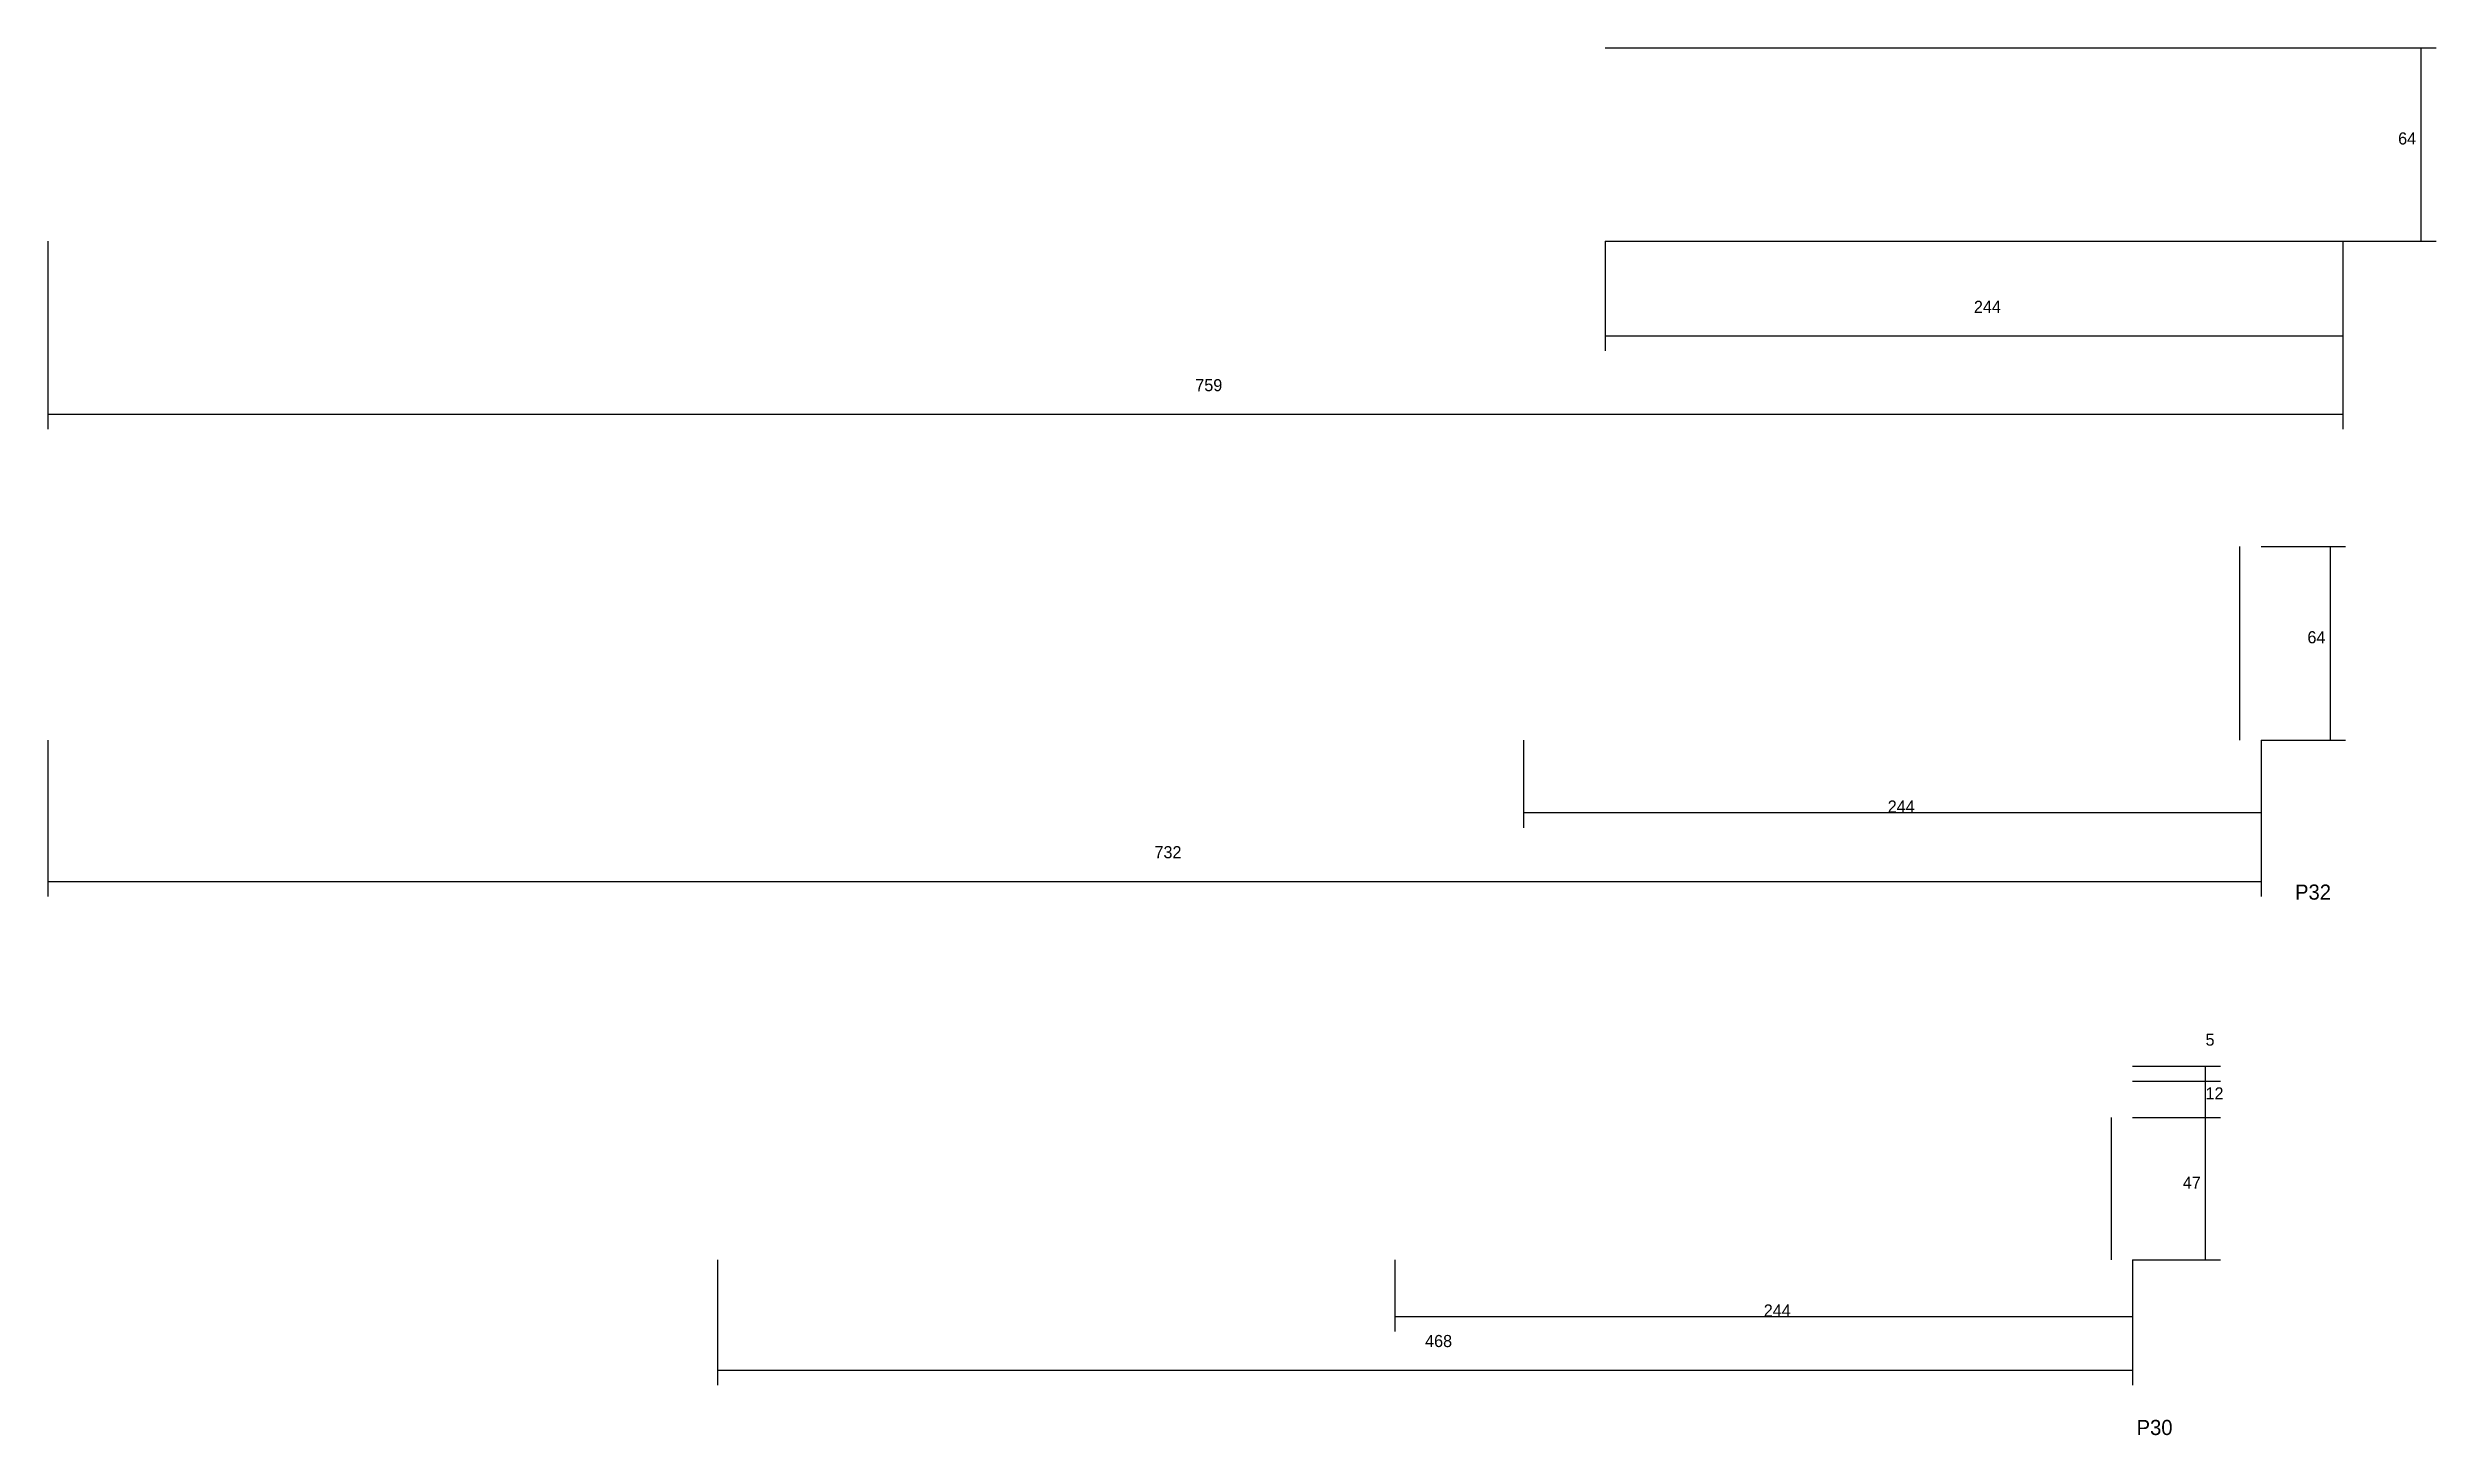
# Model space of a CAD drawing. Header units: metres. Extents: x -6725 to -4338, y 3537 to 4057.
# Drawn here: x -6725 to -5935, y 3579 to 4038 of the extents above; entities that cross this region are included whole.
import ezdxf

# ---------------------------------------------------------------- set-up
doc = ezdxf.new("R2010")
doc.units = ezdxf.units.M
for name, color, linetype in [('COTA', 4, 'Continuous'), ('NOMENCLATURA', 7, 'Continuous'), ('Painéis', 200, 'Continuous'), ('SARR_2.2x7', 40, 'Continuous')]:
    doc.layers.add(name, color=color, linetype=linetype)

msp = doc.modelspace()

# ---------------------------------------------------------------- texts
at = {"layer": 'COTA'}
for s, p in [('64', (-5947.4, 4005.9)), ('244', (-6087.7, 3950.2)), ('759', (-6345.2, 3924.3)), ('64', (-5977.4, 3840.9)), ('244', (-6116.2, 3784.9)), ('732', (-6358.7, 3769.8)), ('5', (-6011.1, 3707.8)), ('12', (-6011.1, 3690)), ('47', (-6018.6, 3660.5)), ('244', (-6157.2, 3618.2)), ('468', (-6269.2, 3608.1))]:
    msp.add_text(s, height=4, dxfattribs=at).set_placement(p)
at = {"layer": 'NOMENCLATURA'}
for s, p in [('P32', (-5981.5, 3756.1)), ('P30', (-6033.9, 3579))]:
    msp.add_text(s, height=5, dxfattribs=at).set_placement(p)

# ---------------------------------------------------------------- linework, layer by layer
at = {"layer": 'COTA'}
for p, q in [((-5965.7, 4037.9), (-5934.8, 4037.9)), ((-5939.8, 3973.9), (-5939.8, 4037.9)), ((-6724.7, 3973.9), (-6724.7, 3911.7)), ((-6209.7, 3973.9), (-6209.7, 3937.6)), ((-5965.7, 3973.9), (-5965.7, 3911.7)), ((-5965.7, 3973.9), (-5965.7, 3937.6)), ((-5965.7, 3973.9), (-5934.8, 3973.9)), ((-6209.7, 3942.6), (-5965.7, 3942.6)), ((-6724.7, 3916.7), (-5965.7, 3916.7)), ((-5992.7, 3872.9), (-5964.8, 3872.9)), ((-5969.8, 3808.9), (-5969.8, 3872.9)), ((-6724.7, 3808.9), (-6724.7, 3757.1)), ((-6236.7, 3808.9), (-6236.7, 3779.9)), ((-5992.7, 3808.9), (-5992.7, 3779.9)), ((-5992.7, 3808.9), (-5992.7, 3757.1)), ((-5992.7, 3808.9), (-5964.8, 3808.9)), ((-6236.7, 3784.9), (-5992.7, 3784.9)), ((-6724.7, 3762.1), (-5992.7, 3762.1)), ((-6035.2, 3701), (-6006.1, 3701)), ((-6011.1, 3696), (-6011.1, 3701)), ((-6035.2, 3696), (-6006.1, 3696)), ((-6035.2, 3696), (-6006.1, 3696)), ((-6011.1, 3684), (-6011.1, 3696)), ((-6035.2, 3684), (-6006.1, 3684)), ((-6035.2, 3684), (-6006.1, 3684)), ((-6011.1, 3637), (-6011.1, 3684)), ((-6503.2, 3637), (-6503.2, 3595.5)), ((-6279.2, 3637), (-6279.2, 3613.2)), ((-6035.2, 3637), (-6035.2, 3613.2)), ((-6035.2, 3637), (-6035.2, 3595.5)), ((-6035.2, 3637), (-6006.1, 3637)), ((-6279.2, 3618.2), (-6035.2, 3618.2)), ((-6503.2, 3600.5), (-6035.2, 3600.5))]:
    msp.add_line(p, q, dxfattribs=at)
at = {"layer": 'Painéis'}
for p, q in [((-6209.7, 4037.9), (-5965.7, 4037.9)), ((-6209.7, 3973.9), (-5965.7, 3973.9))]:
    msp.add_line(p, q, dxfattribs=at)
at = {"layer": 'SARR_2.2x7'}
for p, q in [((-5999.7, 3808.9), (-5999.7, 3872.9)), ((-6042.2, 3637), (-6042.2, 3684))]:
    msp.add_line(p, q, dxfattribs=at)

msp.set_redraw_order([(e.dxf.handle, doc.entitydb.next_handle()) for e in msp.query("TEXT MTEXT ATTDEF DIMENSION ARC_DIMENSION")])  # texts and dimensions are drawn at this point

doc.saveas('drawing.dxf')
